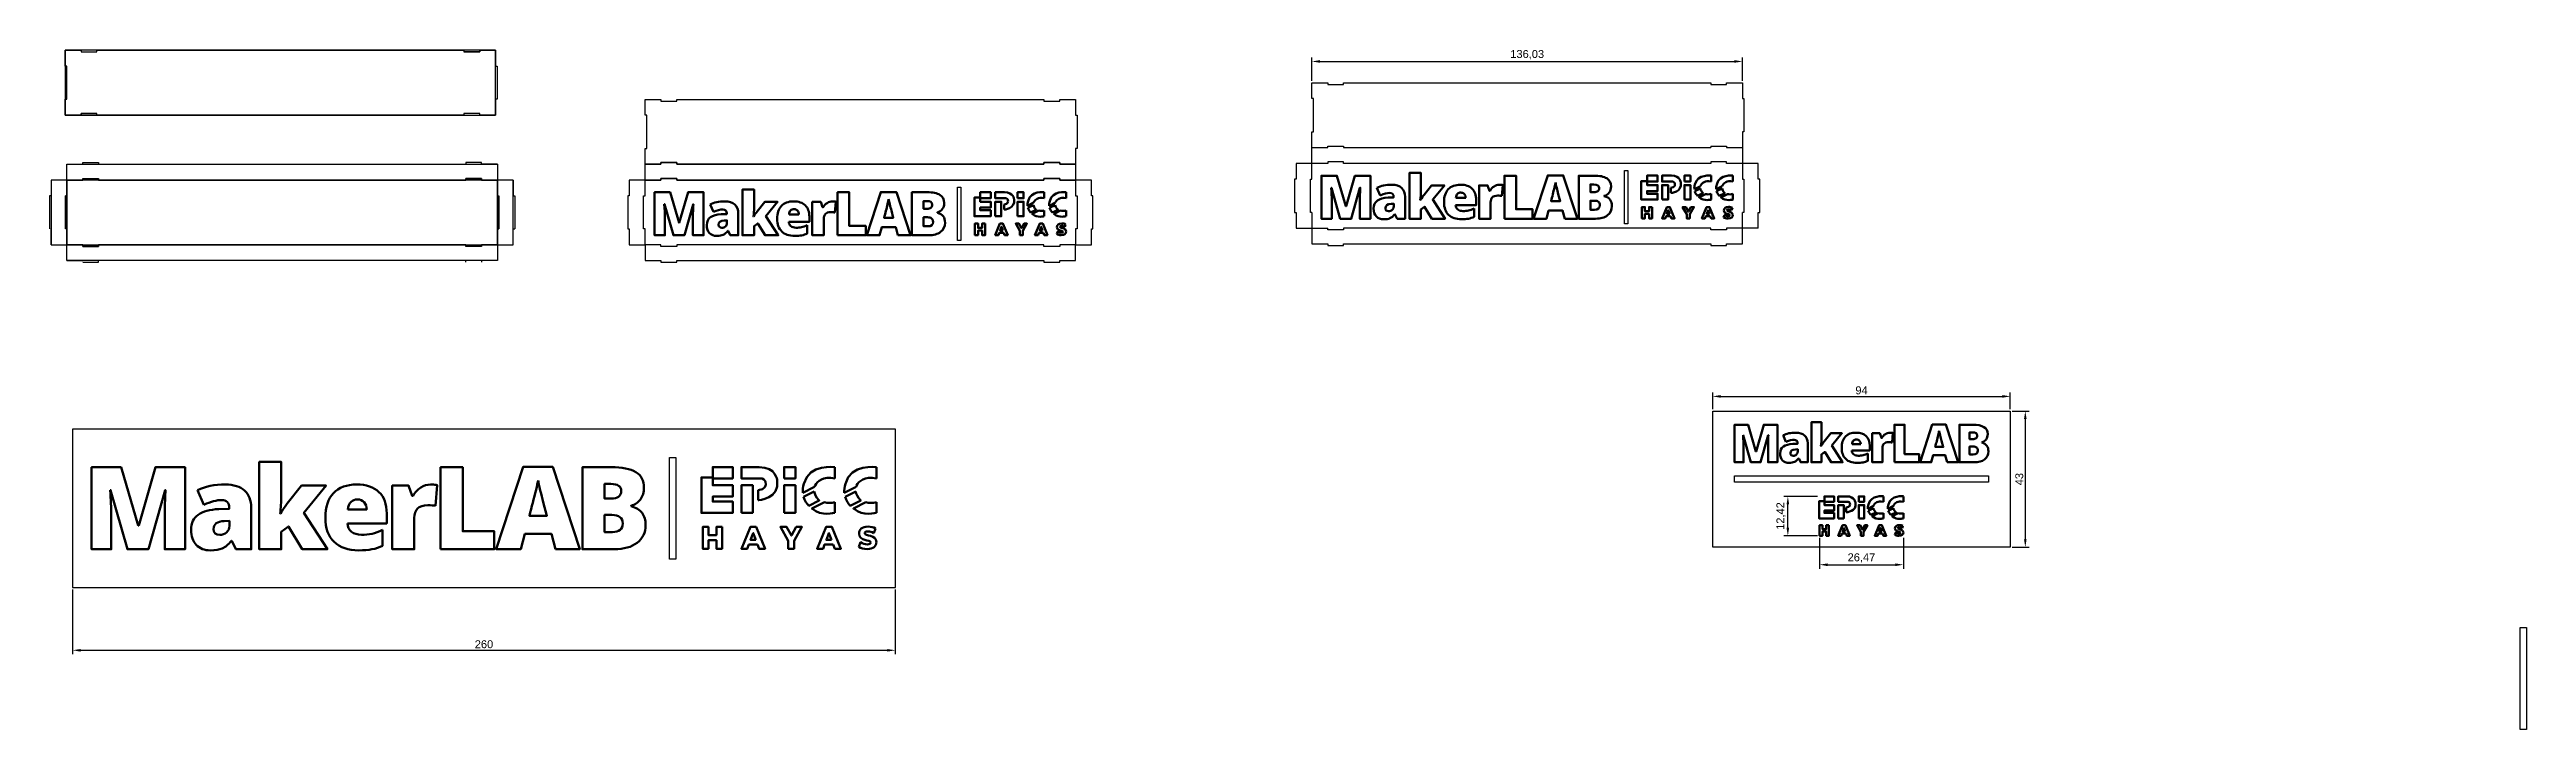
# Model space of a CAD drawing. Header units: millimetres. Extents: x 14 to 797, y -102 to 113.
import ezdxf

# ---------------------------------------------------------------- set-up
doc = ezdxf.new("R2010")
doc.units = ezdxf.units.MM
for name, color, linetype in [('PDF2_Capa 1', 7, 'Continuous'), ('PDF3_Capa 1', 7, 'Continuous'), ('PDF5_Capa 1', 7, 'Continuous'), ('PDF_Capa 1', 7, 'Continuous')]:
    doc.layers.add(name, color=color, linetype=linetype)
doc.styles.get("Standard").update_dxf_attribs({"font": 'arial.ttf'})
doc.dimstyles.new('ISO-25', dxfattribs={"dimtxt": 2.5, "dimasz": 2.5, "dimexe": 1.25, "dimexo": 0.625, "dimtad": 1, "dimtxsty": 'Standard', "dimcen": 2.5, "dimadec": 0, "dimazin": 0, "dimtfac": 1, "dimtmove": 0, "dimatfit": 3, "dimfxl": 1, "dimarcsym": 0})

msp = doc.modelspace()

# ---------------------------------------------------------------- blocks, each defined once
blk = doc.blocks.new('*D1')
at = {"color": 0, "lineweight": -2, "transparency": 16777216}
for p, q in [((413.27, 103.2), (413.27, 110.57)), ((549.3, 103.2), (549.3, 110.57)), ((415.77, 109.32), (546.8, 109.32))]:
    blk.add_line(p, q, dxfattribs=at)
at = {"color": 0, "transparency": 16777216}
for points in [[(415.77, 109.74), (415.77, 108.91), (413.27, 109.32)], [(546.8, 109.74), (546.8, 108.91), (549.3, 109.32)]]:
    blk.add_solid(points, dxfattribs=at)
at = {"layer": 'Defpoints', "color": 0, "transparency": 16777216}
for p in [(413.27, 102.57), (549.3, 109.32), (549.3, 102.57)]:
    blk.add_point(p, dxfattribs=at)
at = {"color": 0, "transparency": 16777216, "insert": (481.29, 111.45), "char_height": 2.5, "attachment_point": 5}
blk.add_mtext('136,03', dxfattribs=at)
blk = doc.blocks.new('*D12')
at = {"color": 0, "lineweight": -2, "transparency": 16777216}
for p, q in [((21.6, -57.54), (21.6, -78.01)), ((281.6, -57.54), (281.6, -78.01)), ((24.1, -76.76), (279.1, -76.76))]:
    blk.add_line(p, q, dxfattribs=at)
at = {"color": 0, "transparency": 16777216}
for points in [[(24.1, -76.35), (24.1, -77.18), (21.6, -76.76)], [(279.1, -76.35), (279.1, -77.18), (281.6, -76.76)]]:
    blk.add_solid(points, dxfattribs=at)
at = {"layer": 'Defpoints', "color": 0, "transparency": 16777216}
for p in [(21.6, -56.91), (281.6, -56.91), (281.6, -76.76)]:
    blk.add_point(p, dxfattribs=at)
at = {"color": 0, "transparency": 16777216, "insert": (151.6, -74.86), "char_height": 2.5, "attachment_point": 5}
blk.add_mtext('260', dxfattribs=at)
blk = doc.blocks.new('*D18')
at = {"color": 0, "lineweight": -2, "transparency": 16777216}
for p, q in [((539.94, -0.54), (539.94, 4.73)), ((542.44, 3.48), (631.44, 3.48)), ((633.94, -0.54), (633.94, 4.73))]:
    blk.add_line(p, q, dxfattribs=at)
at = {"color": 0, "transparency": 16777216}
for points in [[(542.44, 3.9), (542.44, 3.06), (539.94, 3.48)], [(631.44, 3.9), (631.44, 3.06), (633.94, 3.48)]]:
    blk.add_solid(points, dxfattribs=at)
at = {"layer": 'Defpoints', "color": 0, "transparency": 16777216}
for p in [(633.94, 3.48), (539.94, -1.17), (633.94, -1.17)]:
    blk.add_point(p, dxfattribs=at)
at = {"color": 0, "transparency": 16777216, "insert": (586.94, 5.38), "char_height": 2.5, "attachment_point": 5}
blk.add_mtext('94', dxfattribs=at)
blk = doc.blocks.new('*D19')
at = {"color": 0, "lineweight": -2, "transparency": 16777216}
for p, q in [((634.56, -1.17), (639.96, -1.17)), ((638.71, -3.67), (638.71, -41.67)), ((634.56, -44.17), (639.96, -44.17))]:
    blk.add_line(p, q, dxfattribs=at)
at = {"color": 0, "transparency": 16777216}
for points in [[(638.29, -3.67), (639.13, -3.67), (638.71, -1.17)], [(638.29, -41.67), (639.13, -41.67), (638.71, -44.17)]]:
    blk.add_solid(points, dxfattribs=at)
at = {"layer": 'Defpoints', "color": 0, "transparency": 16777216}
for p in [(633.94, -1.17), (633.94, -44.17), (638.71, -44.17)]:
    blk.add_point(p, dxfattribs=at)
at = {"color": 0, "transparency": 16777216, "insert": (636.81, -22.67), "char_height": 2.5, "attachment_point": 5, "rotation": 90}
blk.add_mtext('43', dxfattribs=at)
blk = doc.blocks.new('*D20')
at = {"color": 0, "lineweight": -2, "transparency": 16777216}
for p, q in [((573.7, -41.17), (573.7, -50.97)), ((600.17, -41.17), (600.17, -50.97)), ((576.2, -49.72), (597.67, -49.72))]:
    blk.add_line(p, q, dxfattribs=at)
at = {"color": 0, "transparency": 16777216}
for points in [[(576.2, -49.31), (576.2, -50.14), (573.7, -49.72)], [(597.67, -49.31), (597.67, -50.14), (600.17, -49.72)]]:
    blk.add_solid(points, dxfattribs=at)
at = {"layer": 'Defpoints', "color": 0, "transparency": 16777216}
for p in [(573.7, -40.54), (600.17, -40.54), (600.17, -49.72)]:
    blk.add_point(p, dxfattribs=at)
at = {"color": 0, "transparency": 16777216, "insert": (586.93, -47.6), "char_height": 2.5, "attachment_point": 5}
blk.add_mtext('26,47', dxfattribs=at)
blk = doc.blocks.new('*D21')
at = {"color": 0, "lineweight": -2, "transparency": 16777216}
for p, q in [((573.07, -28.12), (562.42, -28.12)), ((563.67, -38.04), (563.67, -30.62)), ((573.07, -40.54), (562.42, -40.54))]:
    blk.add_line(p, q, dxfattribs=at)
at = {"color": 0, "transparency": 16777216}
for points in [[(563.25, -30.62), (564.08, -30.62), (563.67, -28.12)], [(563.25, -38.04), (564.08, -38.04), (563.67, -40.54)]]:
    blk.add_solid(points, dxfattribs=at)
at = {"layer": 'Defpoints', "color": 0, "transparency": 16777216}
for p in [(563.67, -28.12), (573.7, -28.12), (573.7, -40.54)]:
    blk.add_point(p, dxfattribs=at)
at = {"color": 0, "transparency": 16777216, "insert": (561.54, -34.33), "char_height": 2.5, "attachment_point": 5, "rotation": 90}
blk.add_mtext('12,42', dxfattribs=at)

# ---------------------------------------------------------------- dimensions: what is measured, and where the dimension line sits
for base, p1, p2, picture, middle in [((549.303, 109.324), (413.273, 102.573), (549.303, 102.573), '*D1', (481.288, 111.452)), ((633.937, 3.481), (539.937, -1.169), (633.937, -1.169), '*D18', (586.937, 5.383)), ((600.167, -49.725), (573.698, -40.54), (600.167, -40.54), '*D20', (586.933, -47.597)), ((281.601, -76.763), (21.601, -56.915), (281.601, -56.915), '*D12', (151.601, -74.861))]:
    dim = msp.add_linear_dim(base=base, p1=p1, p2=p2, dimstyle='ISO-25')
    dim.commit()
    dim.dimension.update_dxf_attribs({"geometry": picture, "text_midpoint": middle})
for base, p1, p2, picture, middle in [((638.709, -44.169), (633.937, -1.169), (633.937, -44.169), '*D19', (636.807, -22.669)), ((563.66826, -28.11545), (573.69824, -40.54043), (573.69824, -28.11545), '*D21', (561.54088, -34.32794))]:
    dim = msp.add_linear_dim(base=base, p1=p1, p2=p2, angle=90, dimstyle='ISO-25')
    dim.commit()
    dim.dimension.update_dxf_attribs({"geometry": picture, "text_midpoint": middle})

# ---------------------------------------------------------------- hatches: boundary and pattern name
at = {"layer": 'PDF2_Capa 1', "true_color": 0x1b4d20, "transparency": 33554559}
h = msp.add_hatch(color=99, dxfattribs=at)
h.paths.add_polyline_path([(92.47, 12.519), (92.469, 12.519)], flags=0)
h.paths.add_polyline_path([(92.323, 11.347), (93.834, 12.113)], flags=0)
h.paths.add_polyline_path([(96.467, 13.214), (96.467, 14.678)], flags=0)
h = msp.add_hatch(color=99, dxfattribs=at)
h.paths.add_polyline_path([(93.808, 11.536), (92.421, 10.833)], flags=0)
h.paths.add_polyline_path([(93.097, 9.689), (94.457, 10.379)], flags=0)
h.paths.add_polyline_path([(94.411, 10.403, 0.0099074), (94.457, 10.379)], flags=0)
h = msp.add_hatch(color=99, dxfattribs=at)
h.paths.add_polyline_path([(95.107, 10.145), (93.5, 9.33)], flags=0)
h.paths.add_polyline_path([(93.5, 9.33, 0.01478), (93.575, 9.277)], flags=0)
h.paths.add_polyline_path([(96.467, 8.771), (96.467, 10.172)], flags=0)
h = msp.add_hatch(color=99, dxfattribs=at)
h.paths.add_polyline_path([(97.835, 12.519), (97.835, 12.519)], flags=0)
h.paths.add_polyline_path([(97.688, 11.347), (99.2, 12.113)], flags=0)
h.paths.add_polyline_path([(101.832, 13.214), (101.832, 14.678)], flags=0)
h = msp.add_hatch(color=99, dxfattribs=at)
h.paths.add_polyline_path([(99.174, 11.536), (97.787, 10.833)], flags=0)
h.paths.add_polyline_path([(98.462, 9.689), (99.823, 10.379)], flags=0)
h.paths.add_polyline_path([(99.776, 10.403, 0.0103115), (99.823, 10.379)], flags=0)
h = msp.add_hatch(color=99, dxfattribs=at)
h.paths.add_polyline_path([(100.473, 10.145), (98.865, 9.33)], flags=0)
h.paths.add_polyline_path([(98.865, 9.33, 0.0146213), (98.941, 9.277)], flags=0)
h.paths.add_polyline_path([(101.832, 8.771), (101.832, 10.172)], flags=0)
at = {"layer": 'PDF3_Capa 1', "true_color": 0x1b4d20, "transparency": 33554559}
h = msp.add_hatch(color=99, dxfattribs=at)
h.paths.add_polyline_path([(92.47, 12.519), (92.469, 12.519)], flags=0)
h.paths.add_polyline_path([(92.323, 11.347), (93.834, 12.113)], flags=0)
h.paths.add_polyline_path([(96.467, 13.214), (96.467, 14.678)], flags=0)
h = msp.add_hatch(color=99, dxfattribs=at)
h.paths.add_polyline_path([(93.808, 11.536), (92.421, 10.833)], flags=0)
h.paths.add_polyline_path([(93.097, 9.689), (94.457, 10.379)], flags=0)
h.paths.add_polyline_path([(94.411, 10.403, 0.0099074), (94.457, 10.379)], flags=0)
h = msp.add_hatch(color=99, dxfattribs=at)
h.paths.add_polyline_path([(95.107, 10.145), (93.5, 9.33)], flags=0)
h.paths.add_polyline_path([(93.5, 9.33, 0.01478), (93.575, 9.277)], flags=0)
h.paths.add_polyline_path([(96.467, 8.771), (96.467, 10.172)], flags=0)
h = msp.add_hatch(color=99, dxfattribs=at)
h.paths.add_polyline_path([(97.835, 12.519), (97.835, 12.519)], flags=0)
h.paths.add_polyline_path([(97.688, 11.347), (99.2, 12.113)], flags=0)
h.paths.add_polyline_path([(101.832, 13.214), (101.832, 14.678)], flags=0)
h = msp.add_hatch(color=99, dxfattribs=at)
h.paths.add_polyline_path([(99.174, 11.536), (97.787, 10.833)], flags=0)
h.paths.add_polyline_path([(98.462, 9.689), (99.823, 10.379)], flags=0)
h.paths.add_polyline_path([(99.776, 10.403, 0.0103115), (99.823, 10.379)], flags=0)
h = msp.add_hatch(color=99, dxfattribs=at)
h.paths.add_polyline_path([(100.473, 10.145), (98.865, 9.33)], flags=0)
h.paths.add_polyline_path([(98.865, 9.33, 0.0146213), (98.941, 9.277)], flags=0)
h.paths.add_polyline_path([(101.832, 8.771), (101.832, 10.172)], flags=0)
at = {"layer": 'PDF_Capa 1', "true_color": 0x1b4d20, "transparency": 33554559}
h = msp.add_hatch(color=99, dxfattribs=at)
h.paths.add_polyline_path([(92.47, 12.519), (92.469, 12.519)], flags=0)
h.paths.add_polyline_path([(92.323, 11.347), (93.834, 12.113)], flags=0)
h.paths.add_polyline_path([(96.467, 13.214), (96.467, 14.678)], flags=0)
h = msp.add_hatch(color=99, dxfattribs=at)
h.paths.add_polyline_path([(93.808, 11.536), (92.421, 10.833)], flags=0)
h.paths.add_polyline_path([(93.097, 9.689), (94.457, 10.379)], flags=0)
h.paths.add_polyline_path([(94.411, 10.403, 0.0099074), (94.457, 10.379)], flags=0)
h = msp.add_hatch(color=99, dxfattribs=at)
h.paths.add_polyline_path([(95.107, 10.145), (93.5, 9.33)], flags=0)
h.paths.add_polyline_path([(93.5, 9.33, 0.01478), (93.575, 9.277)], flags=0)
h.paths.add_polyline_path([(96.467, 8.771), (96.467, 10.172)], flags=0)
h = msp.add_hatch(color=99, dxfattribs=at)
h.paths.add_polyline_path([(97.835, 12.519), (97.835, 12.519)], flags=0)
h.paths.add_polyline_path([(97.688, 11.347), (99.2, 12.113)], flags=0)
h.paths.add_polyline_path([(101.832, 13.214), (101.832, 14.678)], flags=0)
h = msp.add_hatch(color=99, dxfattribs=at)
h.paths.add_polyline_path([(99.174, 11.536), (97.787, 10.833)], flags=0)
h.paths.add_polyline_path([(98.462, 9.689), (99.823, 10.379)], flags=0)
h.paths.add_polyline_path([(99.776, 10.403, 0.0103115), (99.823, 10.379)], flags=0)
h = msp.add_hatch(color=99, dxfattribs=at)
h.paths.add_polyline_path([(100.473, 10.145), (98.865, 9.33)], flags=0)
h.paths.add_polyline_path([(98.865, 9.33, 0.0146213), (98.941, 9.277)], flags=0)
h.paths.add_polyline_path([(101.832, 8.771), (101.832, 10.172)], flags=0)

# ---------------------------------------------------------------- linework, layer by layer
for p, q in [((19.248, 112.853), (19.248, 107.853)), ((19.248, 112.853), (24.248, 112.853)), ((150.279, 112.353), (145.279, 112.353)), ((155.279, 112.853), (150.279, 112.853)), ((150.279, 112.853), (150.279, 112.353)), ((155.279, 112.853), (155.279, 107.853)), ((19.248, 92.388), (19.248, 97.388)), ((19.248, 97.388), (19.748, 97.388)), ((155.279, 92.388), (155.279, 97.388)), ((19.248, 92.388), (24.248, 92.388)), ((24.248, 92.388), (24.248, 92.888)), ((24.248, 92.888), (29.248, 92.888)), ((150.279, 92.888), (145.279, 92.888)), ((150.279, 92.388), (150.279, 92.888)), ((155.279, 92.388), (150.279, 92.388)), ((14.801, 71.858), (14.801, 66.858)), ((19.801, 71.858), (19.801, 66.858)), ((155.831, 71.858), (155.831, 66.858)), ((160.831, 71.858), (160.831, 66.858)), ((14.801, 66.858), (14.301, 66.858)), ((14.301, 66.858), (14.301, 56.393)), ((19.801, 66.858), (19.301, 66.858)), ((19.301, 66.858), (19.301, 56.393)), ((155.831, 66.858), (156.331, 66.858)), ((156.331, 66.858), (156.331, 56.393)), ((160.831, 66.858), (161.331, 66.858)), ((161.331, 66.858), (161.331, 56.393)), ((14.801, 51.393), (14.801, 56.393)), ((19.801, 56.393), (19.301, 56.393)), ((19.801, 51.393), (19.801, 56.393)), ((155.831, 51.393), (155.831, 56.393)), ((155.831, 56.393), (156.331, 56.393)), ((160.831, 51.393), (160.831, 56.393)), ((160.831, 56.393), (161.331, 56.393)), ((19.801, 51.393), (24.801, 51.393)), ((24.801, 51.393), (24.801, 50.893)), ((24.801, 50.893), (29.801, 50.893)), ((29.801, 50.893), (29.801, 51.393)), ((145.831, 50.893), (145.831, 51.393)), ((150.831, 50.893), (145.831, 50.893)), ((155.831, 51.393), (150.831, 51.393)), ((150.831, 51.393), (150.831, 50.893)), ((19.801, 46.393), (24.801, 46.393)), ((24.801, 45.893), (29.801, 45.893)), ((29.801, 45.893), (29.801, 46.393)), ((145.831, 45.893), (145.831, 46.393)), ((150.831, 46.393), (150.831, 45.893))]:
    msp.add_line(p, q)
at = {"color": 240, "true_color": 0xed1f24}
for p, q in [((444.05, 59.639), (444.05, 74.108)), ((233.299, 54.389), (233.299, 68.858)), ((571.101, -17.36), (571.101, -4.713)), ((80.574, -44.821), (80.574, -17.224))]:
    msp.add_line(p, q, dxfattribs=at)
for points in [[(50.025, 112.853), (19.248, 112.853), (19.248, 92.388), (155.279, 92.388), (155.279, 112.853), (50.025, 112.853)], [(19.248, 112.853), (24.248, 112.853), (24.248, 112.353), (29.248, 112.353), (29.248, 112.853), (145.279, 112.853), (145.279, 112.353), (150.279, 112.353), (150.279, 112.853), (155.279, 112.853), (155.279, 107.853), (155.779, 107.853), (155.779, 97.388), (155.279, 97.388), (155.279, 92.388), (150.279, 92.388), (150.279, 92.888), (145.279, 92.888), (145.279, 92.388), (29.248, 92.388), (29.248, 92.888), (24.248, 92.888), (24.248, 92.388), (19.248, 92.388), (19.248, 97.388), (19.748, 97.388), (19.748, 107.853), (19.248, 107.853), (19.248, 112.853)], [(413.273, 87.108), (413.773, 87.108), (413.773, 97.573), (413.273, 97.573), (413.273, 102.573), (418.273, 102.573), (418.273, 102.073), (423.273, 102.073), (423.273, 102.573), (539.303, 102.573), (539.303, 102.073), (544.303, 102.073), (544.303, 102.573), (549.303, 102.573), (549.303, 97.573), (549.803, 97.573), (549.803, 87.108), (549.303, 87.108)], [(202.522, 97.323), (207.522, 97.323), (207.522, 96.823), (212.522, 96.823), (212.522, 97.323), (328.552, 97.323), (328.552, 96.823), (333.552, 96.823), (333.552, 97.323), (338.552, 97.323), (338.552, 92.323), (339.052, 92.323), (339.052, 81.858), (338.552, 81.858), (338.552, 76.858), (333.552, 76.858), (333.552, 77.358), (328.552, 77.358), (328.552, 76.858), (212.522, 76.858), (212.522, 77.358), (207.522, 77.358), (207.522, 76.858), (202.522, 76.858), (202.522, 81.858), (203.022, 81.858), (203.022, 92.323), (202.522, 92.323), (202.522, 97.323)], [(413.273, 61.643), (412.773, 61.643), (412.773, 72.108), (413.273, 72.108), (413.273, 87.108)], [(549.303, 87.108), (549.303, 72.108), (549.803, 72.108), (549.803, 61.643), (549.303, 61.643)], [(413.273, 82.108), (418.273, 82.108), (418.273, 82.608), (423.273, 82.608), (423.273, 82.108), (539.303, 82.108)], [(539.303, 82.608), (544.303, 82.608), (544.303, 82.108), (549.303, 82.108)], [(539.303, 82.608), (539.303, 82.108)], [(19.801, 71.858), (14.801, 71.858), (14.801, 51.393), (19.801, 51.393), (19.801, 71.858)], [(19.801, 71.858), (24.801, 71.858), (24.801, 72.358), (29.801, 72.358), (29.801, 71.858), (145.831, 71.858), (145.831, 72.358), (150.831, 72.358), (150.831, 71.858), (155.831, 71.858), (155.831, 66.858), (156.331, 66.858), (156.331, 56.393), (155.831, 56.393), (155.831, 51.393), (150.831, 51.393), (150.831, 50.893), (145.831, 50.893), (145.831, 51.393), (29.801, 51.393), (29.801, 50.893), (24.801, 50.893), (24.801, 51.393), (19.801, 51.393), (19.801, 56.393), (19.301, 56.393), (19.301, 66.858), (19.801, 66.858), (19.801, 71.858)], [(19.801, 71.858), (19.801, 76.858), (155.831, 76.858), (155.831, 71.858), (19.801, 71.858)], [(50.578, 71.858), (19.801, 71.858), (19.801, 51.393), (155.831, 51.393), (155.831, 71.858), (50.578, 71.858)], [(160.831, 71.858), (155.831, 71.858), (155.831, 51.393), (160.831, 51.393), (160.831, 71.858)], [(202.522, 71.858), (197.522, 71.858), (197.522, 66.858), (197.022, 66.858), (197.022, 56.393), (197.522, 56.393), (197.522, 51.393), (202.522, 51.393), (202.522, 56.393), (202.022, 56.393), (202.022, 66.858), (202.522, 66.858), (202.522, 71.858)], [(202.522, 71.858), (207.522, 71.858), (207.522, 72.358), (212.522, 72.358), (212.522, 71.858), (328.552, 71.858), (328.552, 72.358), (333.552, 72.358), (333.552, 71.858), (338.552, 71.858), (338.552, 66.858), (339.052, 66.858), (339.052, 56.393), (338.552, 56.393), (338.552, 51.393), (333.552, 51.393), (333.552, 50.893), (328.552, 50.893), (328.552, 51.393), (212.522, 51.393), (212.522, 50.893), (207.522, 50.893), (207.522, 51.393), (202.522, 51.393), (202.522, 56.393), (202.022, 56.393), (202.022, 66.858), (202.522, 66.858), (202.522, 71.858)], [(202.522, 71.858), (202.522, 76.858), (207.522, 76.858), (207.522, 77.358), (212.522, 77.358), (212.522, 76.858), (328.552, 76.858), (328.552, 77.358), (333.552, 77.358), (333.552, 76.858), (338.552, 76.858), (338.552, 71.858), (333.552, 71.858), (333.552, 72.358), (328.552, 72.358), (328.552, 71.858), (212.522, 71.858), (212.522, 72.358), (207.522, 72.358), (207.522, 71.858), (202.522, 71.858)], [(338.552, 71.858), (338.552, 66.858), (339.052, 66.858), (339.052, 56.393), (338.552, 56.393), (338.552, 51.393), (343.552, 51.393), (343.552, 56.393), (344.052, 56.393), (344.052, 66.858), (343.552, 66.858), (343.552, 71.858), (338.552, 71.858)], [(418.273, 77.108), (408.273, 77.108), (408.273, 72.108), (407.773, 72.108), (407.773, 61.643), (408.273, 61.643), (408.273, 56.643), (418.273, 56.643)], [(554.303, 77.108), (544.303, 77.108), (544.303, 77.608), (539.303, 77.608), (539.303, 77.108), (423.273, 77.108), (423.273, 77.608), (418.273, 77.608), (418.273, 77.108)], [(554.303, 56.643), (554.303, 61.643), (554.803, 61.643), (554.803, 72.108), (554.303, 72.108), (554.303, 77.108)], [(413.273, 61.643), (413.273, 51.643), (418.273, 51.643), (418.273, 51.143), (423.273, 51.143), (423.273, 51.643), (539.303, 51.643), (539.303, 51.143), (544.303, 51.143), (544.303, 51.643), (549.303, 51.643), (549.303, 61.643)], [(554.303, 56.643), (544.303, 56.643), (544.303, 56.143), (539.303, 56.143), (539.303, 56.643), (423.273, 56.643), (423.273, 56.143), (418.273, 56.143), (418.273, 56.643)], [(19.801, 46.393), (19.801, 51.393), (155.831, 51.393), (155.831, 46.393), (19.801, 46.393)], [(202.522, 51.393), (202.522, 46.393), (207.522, 46.393), (207.522, 45.893), (212.522, 45.893), (212.522, 46.393), (328.552, 46.393), (328.552, 45.893), (333.552, 45.893), (333.552, 46.393), (338.552, 46.393), (338.552, 51.393), (333.552, 51.393), (333.552, 50.893), (328.552, 50.893), (328.552, 51.393), (212.522, 51.393), (212.522, 50.893), (207.522, 50.893), (207.522, 51.393), (202.522, 51.393)], [(539.937, -1.169), (633.937, -1.169), (633.937, -44.169), (539.937, -44.169), (539.937, -1.169)], [(546.82, -22.669), (546.82, -21.669), (627.053, -21.669), (627.053, -23.669), (546.82, -23.669), (546.82, -22.669)]]:
    msp.add_lwpolyline(points, dxfattribs=at)
for points in [[(19.801, 76.858), (24.801, 76.858)], [(19.801, 71.858), (24.801, 71.858)], [(24.801, 76.858), (24.801, 77.358), (29.801, 77.358), (29.801, 76.858)], [(24.801, 71.858), (24.801, 72.358), (29.801, 72.358), (29.801, 71.858)], [(150.831, 76.858), (150.831, 77.358), (145.831, 77.358), (145.831, 76.858)], [(150.831, 71.858), (150.831, 72.358), (145.831, 72.358), (145.831, 71.858)], [(155.831, 76.858), (150.831, 76.858)], [(155.831, 71.858), (150.831, 71.858)], [(21.601, -6.915), (21.601, -56.915), (281.601, -56.915), (281.601, -6.915), (21.601, -6.915)]]:
    msp.add_lwpolyline(points)
for points in [[(512.037, 74.842), (513.072, 74.842), (513.072, 57.97), (512.037, 57.97)], [(301.286, 69.592), (302.321, 69.592), (302.321, 52.72), (301.286, 52.72)], [(210.251, -15.824), (212.226, -15.824), (212.226, -48.005), (210.251, -48.005)], [(795.115, -69.597), (797.091, -69.597), (797.091, -101.778), (795.115, -101.778)]]:
    msp.add_lwpolyline(points, close=True, dxfattribs=at)
at = {"layer": 'PDF5_Capa 1', "color": 240, "lineweight": 70, "true_color": 0xed1f24}
for points in [[(419.531, 65.545), (419.531, 59.639), (416.273, 59.639), (416.273, 73.231), (421.166, 73.231), (424.002, 63.58), (424.078, 63.58), (426.855, 73.231), (431.759, 73.231), (431.759, 59.639), (428.381, 59.639), (428.381, 65.599, -0.0053784), (428.392, 66.633, -0.0040782), (428.522, 69.41), (428.435, 69.41), (425.697, 59.639), (422.2, 59.639), (419.418, 69.431), (419.336, 69.431)], [(448.7, 67.201), (451.06, 70.173), (455.114, 70.173), (451.46, 65.691), (455.347, 59.639), (451.19, 59.639), (448.884, 63.412), (447.704, 62.514), (447.704, 59.639), (444.05, 59.639), (444.05, 74.108), (447.704, 74.108), (447.704, 68.419, -0.0364948), (447.498, 65.561), (447.574, 65.561)], [(208.78, 60.295), (208.78, 54.389), (205.522, 54.389), (205.522, 67.981), (210.415, 67.981), (213.251, 58.33), (213.327, 58.33), (216.104, 67.981), (221.008, 67.981), (221.008, 54.389), (217.63, 54.389), (217.63, 60.349, -0.0053784), (217.641, 61.383, -0.0040782), (217.771, 64.16), (217.684, 64.16), (214.946, 54.389), (211.449, 54.389), (208.667, 64.181), (208.585, 64.181)], [(237.949, 61.951), (240.309, 64.923), (244.363, 64.923), (240.709, 60.441), (244.596, 54.389), (240.439, 54.389), (238.133, 58.162), (236.953, 57.264), (236.953, 54.389), (233.299, 54.389), (233.299, 68.858), (236.953, 68.858), (236.953, 63.169, -0.0364948), (236.747, 60.311), (236.823, 60.311)], [(258.974, 59.569), (258.974, 54.389), (255.337, 54.389), (255.337, 64.923), (258.043, 64.923), (258.612, 63.239), (258.785, 63.239, -0.1298641), (260.052, 64.593)], [(261.697, 65.112, -0.0434985), (262.596, 65.036), (262.801, 64.999), (262.476, 61.567)], [(279.156, 64.235, -0.0077574), (278.063, 59.948), (280.959, 59.948), (280.369, 62.178, -0.0041513), (279.871, 64.105)], [(296.45, 62.644, -0.1846039), (294.907, 61.605), (294.907, 61.513)], [(464.488, 62.838), (464.488, 60.224, -0.074814), (462.718, 59.623)], [(469.725, 64.82), (469.725, 59.639), (466.088, 59.639), (466.088, 70.173), (468.794, 70.173), (469.363, 68.489), (469.536, 68.489, -0.1298641), (470.803, 69.843)], [(472.448, 70.362, -0.0434985), (473.347, 70.287), (473.552, 70.249), (473.227, 66.817)], [(489.907, 69.485, -0.0077574), (488.814, 65.198), (491.71, 65.198), (491.12, 67.429, -0.0041513), (490.622, 69.356)], [(507.201, 67.894, -0.1846039), (505.658, 66.855), (505.658, 66.763)], [(535.106, 66.845), (536.849, 67.729, -0.0099074), (536.789, 67.76)], [(537.682, 67.429), (535.622, 66.384, 0.01478), (535.719, 66.317)], [(541.983, 66.845), (543.727, 67.729, -0.0103115), (543.667, 67.76)], [(544.56, 67.429), (542.5, 66.384, 0.0146213), (542.596, 66.317)], [(253.737, 57.588), (253.737, 54.974, -0.074814), (251.967, 54.373)], [(324.355, 61.595), (326.098, 62.479, -0.0099074), (326.038, 62.509)], [(326.931, 62.179), (324.871, 61.134, 0.01478), (324.968, 61.067)], [(331.232, 61.595), (332.976, 62.479, -0.0103115), (332.916, 62.509)], [(333.809, 62.179), (331.749, 61.134, 0.0146213), (331.845, 61.067)], [(332.621, 54.802), (332.936, 55.551, 0.1459241), (334.056, 55.197)], [(543.372, 60.052), (543.687, 60.802, 0.1459241), (544.807, 60.447)], [(549.669, -12.198), (549.669, -17.36), (546.82, -17.36), (546.82, -5.479), (551.098, -5.479), (553.577, -13.915), (553.643, -13.915), (556.07, -5.479), (560.357, -5.479), (560.357, -17.36), (557.405, -17.36), (557.405, -12.15, -0.0053784), (557.414, -11.247, -0.0040782), (557.528, -8.819), (557.452, -8.819), (555.058, -17.36), (552.001, -17.36), (549.569, -8.8), (549.498, -8.8)], [(575.165, -10.75), (577.228, -8.152), (580.772, -8.152), (577.578, -12.07), (580.975, -17.36), (577.341, -17.36), (575.326, -14.062), (574.294, -14.847), (574.294, -17.36), (571.101, -17.36), (571.101, -4.713), (574.294, -4.713), (574.294, -9.685, -0.0364948), (574.114, -12.183), (574.181, -12.183)], [(588.965, -14.563), (588.965, -16.849, -0.074814), (587.418, -17.374)], [(593.543, -12.832), (593.543, -17.36), (590.364, -17.36), (590.364, -8.152), (592.729, -8.152), (593.226, -9.624), (593.378, -9.624, -0.1298641), (594.485, -8.441)], [(595.923, -7.987, -0.0434985), (596.709, -8.053), (596.888, -8.086), (596.605, -11.086)], [(611.184, -8.753, -0.0077574), (610.229, -12.5), (612.76, -12.5), (612.244, -10.551, -0.0041513), (611.809, -8.867)], [(626.301, -10.144, -0.1846039), (624.952, -11.053), (624.952, -11.133)], [(33.808, -33.557), (33.808, -44.821), (27.592, -44.821), (27.592, -18.896), (36.926, -18.896), (42.336, -37.305), (42.48, -37.305), (47.777, -18.896), (57.131, -18.896), (57.131, -44.821), (50.688, -44.821), (50.688, -33.454, -0.0053784), (50.709, -31.482, -0.0040782), (50.957, -26.185), (50.791, -26.185), (45.567, -44.821), (38.898, -44.821), (33.591, -26.144), (33.436, -26.144)], [(89.443, -30.398), (93.944, -24.73), (101.677, -24.73), (94.708, -33.278), (102.121, -44.821), (94.192, -44.821), (89.794, -37.625), (87.543, -39.339), (87.543, -44.821), (80.574, -44.821), (80.574, -17.224), (87.543, -17.224), (87.543, -28.075, -0.0364948), (87.151, -33.526), (87.296, -33.526)], [(129.547, -34.94), (129.547, -44.821), (122.609, -44.821), (122.609, -24.73), (127.771, -24.73), (128.855, -27.94), (129.185, -27.94, -0.1298641), (131.601, -25.359)], [(134.74, -24.368, -0.0434985), (136.454, -24.513), (136.846, -24.585), (136.227, -31.131)], [(168.041, -26.041, -0.0077574), (165.956, -34.218), (171.479, -34.218), (170.354, -29.964, -0.0041513), (169.404, -26.289)], [(201.027, -29.076, -0.1846039), (198.084, -31.058), (198.084, -31.234)], [(254.252, -31.078), (257.577, -29.391, -0.0099074), (257.463, -29.333)], [(259.167, -29.963), (255.237, -31.956, 0.01478), (255.421, -32.084)], [(267.37, -31.078), (270.696, -29.391, -0.0103115), (270.582, -29.333)], [(272.285, -29.963), (268.355, -31.956, 0.0146213), (268.539, -32.084)], [(119.558, -38.719), (119.558, -43.706, -0.074814), (116.181, -44.852)], [(589.868, -33.996), (591.472, -33.183, -0.0099074), (591.417, -33.155)], [(592.238, -33.459), (590.343, -34.42, 0.01478), (590.432, -34.481)], [(596.193, -33.996), (597.797, -33.183, -0.0103115), (597.742, -33.155)], [(598.563, -33.459), (596.668, -34.42, 0.0146213), (596.757, -34.481)], [(270.019, -44.034), (270.62, -42.604, 0.1459241), (272.756, -43.28)], [(597.471, -40.243), (597.76, -39.554, 0.1459241), (598.79, -39.879)]]:
    msp.add_lwpolyline(points, format="xyb", dxfattribs=at)
for points in [[(474.092, 59.639), (474.092, 73.231), (477.767, 73.231), (477.767, 62.606), (483.001, 62.606), (483.001, 59.639)], [(493.139, 59.639), (492.473, 62.189), (488.056, 62.189), (487.369, 59.639), (483.331, 59.639), (487.764, 73.291), (492.668, 73.291), (497.155, 59.639)], [(519.194, 71.542), (517.318, 71.542), (517.318, 65.669), (522.499, 65.669), (522.499, 67.544), (519.194, 67.544), (519.194, 68.372), (522.499, 68.372), (522.499, 70.247), (519.194, 70.247), (519.194, 71.364), (522.499, 71.364), (522.499, 73.24), (519.194, 73.24)], [(531, 71.364), (532.876, 71.364), (532.876, 73.24), (531, 73.24)], [(263.341, 54.389), (263.341, 67.981), (267.016, 67.981), (267.016, 57.356), (272.25, 57.356), (272.25, 54.389)], [(282.388, 54.389), (281.722, 56.939), (277.305, 56.939), (276.618, 54.389), (272.58, 54.389), (277.013, 68.041), (281.917, 68.041), (286.404, 54.389)], [(308.443, 66.292), (306.567, 66.292), (306.567, 60.418), (308.027, 60.418), (308.443, 60.418), (311.748, 60.418), (311.748, 62.294), (308.443, 62.294), (308.443, 63.121), (311.748, 63.121), (311.748, 64.997), (308.443, 64.997), (308.443, 66.114), (311.748, 66.114), (311.748, 67.99), (308.443, 67.99)], [(313.192, 60.434), (315.068, 60.434), (315.068, 64.997), (313.192, 64.997)], [(320.249, 66.114), (322.125, 66.114), (322.125, 67.99), (320.249, 67.99)], [(320.249, 60.434), (322.125, 60.434), (322.125, 64.997), (320.249, 64.997)], [(520.75, 63.322), (520.75, 59.729), (519.79, 59.729), (519.79, 61.13), (518.482, 61.13), (518.482, 59.729), (517.522, 59.729), (517.522, 63.322), (518.482, 63.322), (518.482, 61.972), (519.79, 61.972), (519.79, 63.322)], [(526.609, 60.427), (525.175, 60.427), (524.908, 59.729), (523.929, 59.729), (525.427, 63.322), (526.372, 63.322), (527.874, 59.729), (526.876, 59.729)], [(523.943, 65.684), (525.819, 65.684), (525.819, 70.247), (523.943, 70.247)], [(532.657, 61.017), (532.657, 59.729), (531.698, 59.729), (531.698, 61.033), (530.404, 63.322), (531.417, 63.322), (532.221, 61.895), (533.026, 63.322), (533.956, 63.322)], [(531, 65.684), (532.876, 65.684), (532.876, 70.247), (531, 70.247)], [(539.166, 60.427), (537.731, 60.427), (537.465, 59.729), (536.486, 59.729), (537.983, 63.322), (538.928, 63.322), (540.431, 59.729), (539.433, 59.729)], [(309.999, 58.072), (309.999, 54.479), (309.039, 54.479), (309.039, 55.88), (307.731, 55.88), (307.731, 54.479), (306.771, 54.479), (306.771, 58.072), (307.731, 58.072), (307.731, 56.722), (309.039, 56.722), (309.039, 58.072)], [(315.858, 55.177), (314.424, 55.177), (314.157, 54.478), (313.178, 54.478), (314.676, 58.072), (315.621, 58.072), (317.123, 54.478), (316.125, 54.478)], [(315.577, 55.926), (315.141, 57.076), (314.705, 55.926)], [(321.906, 55.767), (321.906, 54.479), (320.947, 54.479), (320.947, 55.783), (319.653, 58.072), (320.666, 58.072), (321.47, 56.645), (322.275, 58.072), (323.205, 58.072)], [(328.415, 55.177), (326.98, 55.177), (326.714, 54.478), (325.735, 54.478), (327.232, 58.072), (328.177, 58.072), (329.68, 54.478), (328.682, 54.478)], [(328.134, 55.926), (327.698, 57.076), (327.261, 55.926)], [(526.328, 61.176), (525.892, 62.326), (525.456, 61.176)], [(538.885, 61.176), (538.449, 62.326), (538.012, 61.176)], [(597.36, -17.36), (597.36, -5.479), (600.572, -5.479), (600.572, -14.767), (605.148, -14.767), (605.148, -17.36)], [(614.009, -17.36), (613.427, -15.131), (609.566, -15.131), (608.965, -17.36), (605.436, -17.36), (609.311, -5.427), (613.597, -5.427), (617.52, -17.36)], [(137.875, -44.821), (137.875, -18.896), (144.885, -18.896), (144.885, -39.163), (154.869, -39.163), (154.869, -44.821)], [(174.205, -44.821), (172.935, -39.958), (164.51, -39.958), (163.199, -44.821), (155.497, -44.821), (163.953, -18.783), (173.307, -18.783), (181.866, -44.821)], [(223.902, -22.117), (220.324, -22.117), (220.324, -33.321), (223.109, -33.321), (223.902, -33.321), (230.206, -33.321), (230.206, -29.743), (223.902, -29.743), (223.902, -28.165), (230.206, -28.165), (230.206, -24.588), (223.902, -24.588), (223.902, -22.458), (230.206, -22.458), (230.206, -18.88), (223.902, -18.88)], [(246.42, -22.458), (249.998, -22.458), (249.998, -18.88), (246.42, -18.88)], [(232.961, -33.292), (236.539, -33.292), (236.539, -24.588), (232.961, -24.588)], [(246.42, -33.292), (249.998, -33.292), (249.998, -24.588), (246.42, -24.588)], [(575.236, -29.676), (573.511, -29.676), (573.511, -35.078), (574.853, -35.078), (575.236, -35.078), (578.275, -35.078), (578.275, -33.353), (575.236, -33.353), (575.236, -32.592), (578.275, -32.592), (578.275, -30.867), (575.236, -30.867), (575.236, -29.84), (578.275, -29.84), (578.275, -28.115), (575.236, -28.115)], [(579.603, -35.064), (581.328, -35.064), (581.328, -30.867), (579.603, -30.867)], [(586.093, -29.84), (587.818, -29.84), (587.818, -28.115), (586.093, -28.115)], [(586.093, -35.064), (587.818, -35.064), (587.818, -30.867), (586.093, -30.867)], [(226.87, -37.796), (226.87, -44.651), (225.04, -44.651), (225.04, -41.977), (222.544, -41.977), (222.544, -44.651), (220.713, -44.651), (220.713, -37.796), (222.544, -37.796), (222.544, -40.371), (225.04, -40.371), (225.04, -37.796)], [(238.046, -43.319), (235.309, -43.319), (234.801, -44.651), (232.934, -44.651), (235.79, -37.796), (237.593, -37.796), (240.459, -44.651), (238.554, -44.651)], [(249.582, -42.193), (249.582, -44.651), (247.752, -44.651), (247.752, -42.163), (245.283, -37.796), (247.215, -37.796), (248.75, -40.518), (250.285, -37.796), (252.059, -37.796)], [(261.996, -43.319), (259.26, -43.319), (258.751, -44.651), (256.884, -44.651), (259.741, -37.796), (261.543, -37.796), (264.409, -44.651), (262.505, -44.651)], [(576.667, -37.235), (576.667, -40.54), (575.784, -40.54), (575.784, -39.252), (574.581, -39.252), (574.581, -40.54), (573.698, -40.54), (573.698, -37.235), (574.581, -37.235), (574.581, -38.477), (575.784, -38.477), (575.784, -37.235)], [(582.055, -39.898), (580.736, -39.898), (580.49, -40.54), (579.59, -40.54), (580.967, -37.235), (581.836, -37.235), (583.218, -40.54), (582.3, -40.54)], [(581.796, -39.209), (581.395, -38.151), (580.994, -39.209)], [(587.617, -39.355), (587.617, -40.54), (586.734, -40.54), (586.734, -39.341), (585.544, -37.235), (586.476, -37.235), (587.216, -38.548), (587.956, -37.235), (588.811, -37.235)], [(593.602, -39.898), (592.283, -39.898), (592.038, -40.54), (591.137, -40.54), (592.515, -37.235), (593.384, -37.235), (594.766, -40.54), (593.847, -40.54)], [(593.344, -39.209), (592.943, -38.151), (592.541, -39.209)], [(237.51, -41.889), (236.678, -39.696), (235.846, -41.889)], [(261.46, -41.889), (260.628, -39.696), (259.796, -41.889)]]:
    msp.add_lwpolyline(points, close=True, dxfattribs=at)
for points in [[(502.881, 59.639), (497.588, 59.639), (497.588, 73.231), (502.329, 73.231)], [(502.297, 70.454), (501.263, 70.454), (501.263, 68.019), (502.367, 68.019)], [(526.876, 73.24), (523.943, 73.24), (523.943, 71.364), (527.233, 71.364)], [(534.302, 70.473), (534.301, 70.473)], [(539.426, 71.364), (539.426, 73.24)], [(541.179, 70.473), (541.179, 70.473)], [(546.303, 71.364), (546.303, 73.24)], [(224.12, 61.762), (223.07, 64.16)], [(292.13, 54.389), (286.837, 54.389), (286.837, 67.981), (291.578, 67.981)], [(291.546, 65.204), (290.512, 65.204), (290.512, 62.768), (291.616, 62.768)], [(316.125, 67.99), (313.192, 67.99), (313.192, 66.114), (315.068, 66.114), (316.482, 66.114)], [(315.946, 64.155), (315.946, 62.51)], [(323.362, 63.72), (325.299, 64.702)], [(325.266, 63.963), (323.488, 63.062)], [(323.551, 65.223), (323.55, 65.223)], [(328.675, 66.114), (328.675, 67.99)], [(330.24, 63.72), (332.177, 64.702)], [(332.144, 63.963), (330.366, 63.062)], [(330.428, 65.223), (330.428, 65.223)], [(335.552, 66.114), (335.552, 67.99)], [(434.871, 67.012), (433.821, 69.41)], [(437.329, 66.286), (439.083, 66.346), (439.083, 66.492)], [(439.104, 63.526), (439.104, 64.343), (438.265, 64.305)], [(442.72, 66.546), (442.72, 59.639), (440.198, 59.639), (439.505, 61.036), (439.429, 61.036)], [(465.176, 65.545), (465.176, 63.926), (458.675, 63.926)], [(458.751, 66.211), (461.874, 66.211)], [(502.481, 65.328), (501.263, 65.328), (501.263, 62.476), (502.557, 62.476)], [(526.697, 69.405), (526.697, 67.76)], [(534.113, 68.97), (536.05, 69.952)], [(536.017, 69.213), (534.239, 68.312)], [(539.426, 65.668), (539.426, 67.463)], [(540.991, 68.97), (542.928, 69.952)], [(542.895, 69.213), (541.117, 68.312)], [(546.164, 63.081), (545.868, 62.326)], [(546.303, 65.668), (546.303, 67.463)], [(226.578, 61.036), (228.332, 61.096), (228.332, 61.242)], [(228.353, 58.276), (228.353, 59.093), (227.514, 59.055)], [(231.969, 61.296), (231.969, 54.389), (229.447, 54.389), (228.754, 55.786), (228.678, 55.786)], [(254.425, 60.295), (254.425, 58.676), (247.924, 58.676)], [(248, 60.961), (251.123, 60.961)], [(291.73, 60.078), (290.512, 60.078), (290.512, 57.226), (291.806, 57.226)], [(328.675, 60.418), (328.675, 62.213)], [(335.413, 57.831), (335.117, 57.076)], [(335.552, 60.418), (335.552, 62.213)], [(622.525, -17.36), (617.898, -17.36), (617.898, -5.479), (622.042, -5.479)], [(563.077, -10.915), (562.16, -8.819)], [(565.225, -11.549), (566.758, -11.497), (566.758, -11.37)], [(566.777, -13.962), (566.777, -13.248), (566.044, -13.281)], [(569.938, -11.322), (569.938, -17.36), (567.733, -17.36), (567.127, -16.139), (567.061, -16.139)], [(589.566, -12.198), (589.566, -13.612), (583.884, -13.612)], [(583.95, -11.616), (586.68, -11.616)], [(622.014, -7.906), (621.11, -7.906), (621.11, -10.035), (622.075, -10.035)], [(622.175, -12.387), (621.11, -12.387), (621.11, -14.88), (622.241, -14.88)], [(192.788, -44.821), (182.691, -44.821), (182.691, -18.896), (191.735, -18.896)], [(238.554, -18.88), (232.961, -18.88), (232.961, -22.458), (236.539, -22.458), (239.236, -22.458)], [(262.491, -22.458), (262.491, -18.88)], [(275.61, -22.458), (275.61, -18.88)], [(63.067, -30.759), (61.064, -26.185)], [(191.673, -24.193), (189.701, -24.193), (189.701, -28.839), (191.807, -28.839)], [(238.213, -26.195), (238.213, -29.333)], [(252.358, -27.024), (256.054, -25.15)], [(255.99, -26.56), (252.599, -28.28)], [(252.718, -24.157), (252.717, -24.157)], [(262.491, -33.321), (262.491, -29.898)], [(265.476, -27.024), (269.172, -25.15)], [(269.109, -26.56), (265.717, -28.28)], [(265.837, -24.157), (265.835, -24.157)], [(275.61, -33.321), (275.61, -29.898)], [(582.3, -28.115), (579.603, -28.115), (579.603, -29.84), (581.328, -29.84), (582.628, -29.84)], [(588.955, -32.042), (590.737, -31.138)], [(589.129, -30.66), (589.128, -30.66)], [(593.841, -29.84), (593.841, -28.115)], [(595.28, -32.042), (597.062, -31.138)], [(595.454, -30.66), (595.453, -30.66)], [(600.166, -29.84), (600.166, -28.115)], [(67.754, -32.142), (71.099, -32.029), (71.099, -31.75)], [(71.141, -37.408), (71.141, -35.849), (69.54, -35.921)], [(78.037, -31.647), (78.037, -44.821), (73.226, -44.821), (71.905, -42.157), (71.76, -42.157)], [(120.869, -33.557), (120.869, -36.644), (108.469, -36.644)], [(108.614, -32.287), (114.571, -32.287)], [(192.024, -33.97), (189.701, -33.97), (189.701, -39.411), (192.168, -39.411)], [(275.344, -38.256), (274.78, -39.696)], [(582.136, -31.642), (582.136, -33.155)], [(590.707, -31.818), (589.071, -32.647)], [(593.841, -35.078), (593.841, -33.427)], [(597.032, -31.818), (595.396, -32.647)], [(600.038, -37.457), (599.766, -38.151)], [(600.166, -35.078), (600.166, -33.427)]]:
    msp.add_lwpolyline(points, dxfattribs=at)
for centre, radius in [((250.297, 64.878), 8.091), ((461.048, 70.128), 8.091), ((585.958, -8.192), 7.072), ((112.996, -24.816), 15.432)]:
    msp.add_arc(centre, radius, 269.523829, 282.070947, dxfattribs=at)
for points in [[(490.237, 71.05), (490.183, 70.732), (490.072, 70.211), (489.907, 69.485)], [(490.622, 69.356), (490.427, 70.142), (490.298, 70.706), (490.237, 71.05)], [(504.023, 69.307), (504.023, 70.071), (503.447, 70.454), (502.297, 70.454)], [(502.329, 73.231), (504.176, 73.231), (505.547, 72.956), (506.443, 72.408)], [(506.443, 72.408), (507.342, 71.859), (507.791, 71.006), (507.791, 69.848)], [(526.697, 67.76), (526.697, 67.76), (530.356, 67.966), (529.856, 71.051)], [(529.856, 71.051), (529.856, 71.051), (529.721, 73.24), (526.876, 73.24)], [(527.233, 71.364), (527.233, 71.364), (528.099, 71.298), (527.974, 70.288)], [(534.301, 70.473), (534.12, 69.919), (534.073, 69.417), (534.113, 68.97)], [(539.426, 73.24), (539.426, 73.24), (535.155, 73.858), (534.302, 70.473)], [(536.142, 70.213), (536.527, 70.867), (537.448, 71.82), (539.426, 71.364)], [(541.179, 70.473), (540.998, 69.919), (540.951, 69.417), (540.991, 68.97)], [(546.303, 73.24), (546.303, 73.24), (542.033, 73.858), (541.179, 70.473)], [(543.019, 70.213), (543.405, 70.867), (544.326, 71.82), (546.303, 71.364)], [(208.585, 64.181), (208.715, 62.514), (208.78, 61.218), (208.78, 60.295)], [(223.07, 64.16), (224.296, 64.794), (225.847, 65.112), (227.72, 65.112)], [(227.72, 65.112), (229.069, 65.112), (230.114, 64.777), (230.854, 64.105)], [(230.854, 64.105), (231.597, 63.437), (231.969, 62.501), (231.969, 61.296)], [(244.254, 59.586), (244.254, 61.364), (244.703, 62.731), (245.602, 63.683)], [(245.602, 63.683), (246.5, 64.636), (247.783, 65.112), (249.45, 65.112)], [(249.58, 62.639), (249.15, 62.639), (248.791, 62.503), (248.503, 62.233)], [(249.45, 65.112), (251.037, 65.112), (252.262, 64.697), (253.126, 63.867)], [(250.69, 62.178), (250.415, 62.484), (250.046, 62.639), (249.58, 62.639)], [(253.126, 63.867), (253.992, 63.04), (254.425, 61.85), (254.425, 60.295)], [(260.052, 64.593), (260.596, 64.939), (261.145, 65.112), (261.697, 65.112)], [(279.486, 65.8), (279.432, 65.482), (279.321, 64.961), (279.156, 64.235)], [(279.871, 64.105), (279.676, 64.892), (279.547, 65.456), (279.486, 65.8)], [(293.273, 64.057), (293.273, 64.821), (292.696, 65.204), (291.546, 65.204)], [(291.578, 67.981), (293.425, 67.981), (294.796, 67.706), (295.692, 67.158)], [(291.616, 62.768), (292.143, 62.768), (292.55, 62.877), (292.839, 63.093)], [(292.839, 63.093), (293.128, 63.31), (293.273, 63.63), (293.273, 64.057)], [(295.692, 67.158), (296.591, 66.609), (297.04, 65.756), (297.04, 64.598)], [(297.04, 64.598), (297.04, 63.836), (296.842, 63.185), (296.45, 62.644)], [(315.946, 62.51), (315.946, 62.51), (319.605, 62.715), (319.105, 65.8)], [(317.223, 65.038), (317.223, 65.038), (317.223, 64.308), (315.946, 64.155)], [(319.105, 65.8), (319.105, 65.8), (318.97, 67.99), (316.125, 67.99)], [(316.482, 66.114), (316.482, 66.114), (317.348, 66.048), (317.223, 65.038)], [(323.55, 65.223), (323.369, 64.668), (323.322, 64.167), (323.362, 63.72)], [(323.488, 63.062), (323.68, 62.421), (324.038, 61.929), (324.355, 61.595)], [(328.675, 67.99), (328.675, 67.99), (324.404, 68.608), (323.551, 65.223)], [(326.038, 62.509), (325.528, 63.043), (325.326, 63.55), (325.266, 63.963)], [(325.299, 64.702), (325.341, 64.868), (325.391, 64.963), (325.391, 64.963)], [(325.391, 64.963), (325.776, 65.617), (326.697, 66.57), (328.675, 66.114)], [(330.428, 65.223), (330.247, 64.668), (330.2, 64.167), (330.24, 63.72)], [(330.366, 63.062), (330.558, 62.421), (330.916, 61.929), (331.232, 61.595)], [(335.552, 67.99), (335.552, 67.99), (331.282, 68.608), (330.428, 65.223)], [(332.916, 62.509), (332.405, 63.043), (332.204, 63.55), (332.144, 63.963)], [(332.177, 64.702), (332.219, 64.868), (332.268, 64.963), (332.268, 64.963)], [(332.268, 64.963), (332.654, 65.617), (333.575, 66.57), (335.552, 66.114)], [(419.336, 69.431), (419.466, 67.764), (419.531, 66.468), (419.531, 65.545)], [(432.76, 62.855), (432.76, 63.976), (433.15, 64.811), (433.929, 65.361)], [(433.616, 60.343), (433.044, 60.938), (432.76, 61.775), (432.76, 62.855)], [(433.821, 69.41), (435.047, 70.044), (436.598, 70.362), (438.471, 70.362)], [(433.929, 65.361), (434.712, 65.909), (435.846, 66.217), (437.329, 66.286)], [(437.8, 67.791), (437.031, 67.791), (436.054, 67.531), (434.871, 67.012)], [(438.265, 64.305), (437.07, 64.262), (436.474, 63.821), (436.474, 62.985)], [(436.474, 62.985), (436.474, 62.342), (436.816, 62.021), (437.502, 62.021)], [(439.083, 66.492), (439.083, 67.358), (438.655, 67.791), (437.8, 67.791)], [(438.471, 70.362), (439.82, 70.362), (440.865, 70.027), (441.605, 69.356)], [(438.633, 62.438), (438.947, 62.715), (439.104, 63.078), (439.104, 63.526)], [(441.605, 69.356), (442.348, 68.687), (442.72, 67.751), (442.72, 66.546)], [(447.574, 65.561), (448.014, 66.261), (448.388, 66.807), (448.7, 67.201)], [(455.005, 64.836), (455.005, 66.614), (455.454, 67.981), (456.353, 68.933)], [(456.455, 60.852), (455.488, 61.786), (455.005, 63.114), (455.005, 64.836)], [(456.353, 68.933), (457.251, 69.886), (458.534, 70.362), (460.201, 70.362)], [(458.675, 63.926), (458.699, 63.338), (458.914, 62.876), (459.319, 62.541)], [(459.254, 67.483), (458.968, 67.212), (458.801, 66.787), (458.751, 66.211)], [(460.331, 67.889), (459.901, 67.889), (459.542, 67.753), (459.254, 67.483)], [(460.201, 70.362), (461.788, 70.362), (463.013, 69.947), (463.877, 69.117)], [(461.441, 67.429), (461.166, 67.734), (460.797, 67.889), (460.331, 67.889)], [(461.874, 66.211), (461.863, 66.719), (461.718, 67.125), (461.441, 67.429)], [(462.74, 62.216), (463.277, 62.338), (463.86, 62.546), (464.488, 62.838)], [(463.877, 69.117), (464.743, 68.291), (465.176, 67.1), (465.176, 65.545)], [(470.261, 66.384), (469.904, 66.023), (469.725, 65.502), (469.725, 64.82)], [(471.993, 66.931), (471.199, 66.931), (470.621, 66.748), (470.261, 66.384)], [(470.803, 69.843), (471.346, 70.189), (471.896, 70.362), (472.448, 70.362)], [(473.227, 66.817), (472.931, 66.893), (472.52, 66.931), (471.993, 66.931)], [(502.367, 68.019), (502.894, 68.019), (503.301, 68.127), (503.59, 68.343)], [(503.812, 64.966), (503.505, 65.207), (503.061, 65.328), (502.481, 65.328)], [(502.557, 62.476), (503.7, 62.476), (504.272, 62.959), (504.272, 63.926)], [(503.59, 68.343), (503.879, 68.56), (504.023, 68.881), (504.023, 69.307)], [(504.272, 63.926), (504.272, 64.377), (504.118, 64.723), (503.812, 64.966)], [(505.658, 66.763), (506.503, 66.538), (507.114, 66.165), (507.493, 65.642)], [(508.061, 63.618), (508.061, 62.384), (507.597, 61.411), (506.67, 60.7)], [(507.791, 69.848), (507.791, 69.086), (507.593, 68.435), (507.201, 67.894)], [(507.493, 65.642), (507.872, 65.123), (508.061, 64.447), (508.061, 63.618)], [(527.974, 70.288), (527.974, 70.288), (527.974, 69.558), (526.697, 69.405)], [(534.239, 68.312), (534.431, 67.671), (534.789, 67.179), (535.106, 66.845)], [(535.719, 66.317), (537.148, 65.067), (539.426, 65.668), (539.426, 65.668)], [(536.789, 67.76), (536.279, 68.294), (536.077, 68.8), (536.017, 69.213)], [(536.05, 69.952), (536.092, 70.118), (536.142, 70.213), (536.142, 70.213)], [(539.426, 67.463), (538.804, 67.249), (538.172, 67.309), (537.682, 67.429)], [(541.117, 68.312), (541.309, 67.671), (541.667, 67.179), (541.983, 66.845)], [(542.596, 66.317), (544.026, 65.067), (546.303, 65.668), (546.303, 65.668)], [(543.667, 67.76), (543.156, 68.294), (542.955, 68.8), (542.895, 69.213)], [(542.928, 69.952), (542.97, 70.118), (543.019, 70.213), (543.019, 70.213)], [(543.43, 62.229), (543.43, 62.871), (543.925, 63.394), (544.933, 63.394)], [(546.303, 67.463), (545.681, 67.249), (545.05, 67.309), (544.56, 67.429)], [(544.933, 63.394), (545.374, 63.394), (545.83, 63.287), (546.164, 63.081)], [(222.009, 57.605), (222.009, 58.726), (222.399, 59.561), (223.179, 60.111)], [(222.865, 55.093), (222.293, 55.688), (222.009, 56.525), (222.009, 57.605)], [(225.208, 54.205), (224.215, 54.205), (223.434, 54.5), (222.865, 55.093)], [(223.179, 60.111), (223.961, 60.659), (225.095, 60.967), (226.578, 61.036)], [(227.049, 62.541), (226.28, 62.541), (225.303, 62.281), (224.12, 61.762)], [(227.514, 59.055), (226.319, 59.012), (225.723, 58.571), (225.723, 57.735)], [(225.723, 57.735), (225.723, 57.092), (226.065, 56.771), (226.751, 56.771)], [(226.751, 56.771), (227.191, 56.771), (227.568, 56.909), (227.882, 57.188)], [(228.332, 61.242), (228.332, 62.108), (227.904, 62.541), (227.049, 62.541)], [(228.678, 55.786), (228.187, 55.176), (227.687, 54.759), (227.179, 54.535)], [(227.882, 57.188), (228.196, 57.465), (228.353, 57.828), (228.353, 58.276)], [(236.823, 60.311), (237.263, 61.011), (237.637, 61.557), (237.949, 61.951)], [(245.704, 55.602), (244.737, 56.536), (244.254, 57.864), (244.254, 59.586)], [(249.797, 54.205), (248.039, 54.205), (246.675, 54.671), (245.704, 55.602)], [(247.924, 58.676), (247.948, 58.088), (248.163, 57.626), (248.568, 57.291)], [(248.503, 62.233), (248.217, 61.962), (248.05, 61.537), (248, 60.961)], [(248.568, 57.291), (248.975, 56.955), (249.529, 56.787), (250.23, 56.787)], [(251.123, 60.961), (251.112, 61.469), (250.967, 61.875), (250.69, 62.178)], [(251.989, 56.966), (252.526, 57.088), (253.109, 57.296), (253.737, 57.588)], [(259.51, 61.134), (259.153, 60.772), (258.974, 60.251), (258.974, 59.569)], [(261.242, 61.681), (260.448, 61.681), (259.87, 61.498), (259.51, 61.134)], [(262.476, 61.567), (262.18, 61.643), (261.769, 61.681), (261.242, 61.681)], [(293.061, 59.716), (292.754, 59.956), (292.31, 60.078), (291.73, 60.078)], [(291.806, 57.226), (292.949, 57.226), (293.521, 57.709), (293.521, 58.676)], [(295.919, 55.45), (294.991, 54.743), (293.729, 54.389), (292.13, 54.389)], [(293.521, 58.676), (293.521, 59.127), (293.367, 59.473), (293.061, 59.716)], [(294.907, 61.513), (295.752, 61.288), (296.363, 60.915), (296.742, 60.392)], [(297.311, 58.368), (297.311, 57.134), (296.846, 56.161), (295.919, 55.45)], [(296.742, 60.392), (297.121, 59.873), (297.311, 59.197), (297.311, 58.368)], [(324.968, 61.067), (326.397, 59.817), (328.675, 60.418), (328.675, 60.418)], [(328.675, 62.213), (328.053, 61.999), (327.421, 62.059), (326.931, 62.179)], [(331.845, 61.067), (333.275, 59.817), (335.552, 60.418), (335.552, 60.418)], [(334.051, 54.407), (333.494, 54.407), (332.941, 54.566), (332.621, 54.802)], [(332.679, 56.979), (332.679, 57.621), (333.174, 58.144), (334.182, 58.144)], [(334.608, 55.49), (334.608, 56.06), (332.679, 55.644), (332.679, 56.979)], [(334.177, 57.354), (333.775, 57.354), (333.629, 57.21), (333.629, 57.03)], [(333.629, 57.03), (333.629, 56.481), (335.553, 56.892), (335.553, 55.567)], [(335.552, 62.213), (334.93, 61.999), (334.299, 62.059), (333.809, 62.179)], [(335.553, 55.567), (335.553, 54.941), (335.059, 54.407), (334.051, 54.407)], [(334.056, 55.197), (334.453, 55.197), (334.608, 55.315), (334.608, 55.49)], [(335.117, 57.076), (334.793, 57.261), (334.473, 57.354), (334.177, 57.354)], [(334.182, 58.144), (334.623, 58.144), (335.079, 58.037), (335.413, 57.831)], [(435.959, 59.455), (434.966, 59.455), (434.185, 59.75), (433.616, 60.343)], [(437.93, 59.786), (437.421, 59.566), (436.763, 59.455), (435.959, 59.455)], [(437.502, 62.021), (437.942, 62.021), (438.319, 62.159), (438.633, 62.438)], [(439.429, 61.036), (438.938, 60.426), (438.438, 60.009), (437.93, 59.786)], [(460.548, 59.455), (458.79, 59.455), (457.426, 59.921), (456.455, 60.852)], [(459.319, 62.541), (459.726, 62.205), (460.28, 62.037), (460.981, 62.037)], [(462.718, 59.623), (462.112, 59.512), (461.388, 59.455), (460.548, 59.455)], [(506.67, 60.7), (505.742, 59.993), (504.48, 59.639), (502.881, 59.639)], [(544.802, 59.657), (544.245, 59.657), (543.692, 59.816), (543.372, 60.052)], [(545.359, 60.74), (545.359, 61.31), (543.43, 60.894), (543.43, 62.229)], [(544.928, 62.604), (544.526, 62.604), (544.38, 62.46), (544.38, 62.28)], [(544.38, 62.28), (544.38, 61.731), (546.304, 62.142), (546.304, 60.817)], [(546.304, 60.817), (546.304, 60.191), (545.81, 59.657), (544.802, 59.657)], [(544.807, 60.447), (545.204, 60.447), (545.359, 60.565), (545.359, 60.74)], [(545.868, 62.326), (545.544, 62.511), (545.224, 62.604), (544.928, 62.604)], [(227.179, 54.535), (226.67, 54.316), (226.012, 54.205), (225.208, 54.205)], [(251.967, 54.373), (251.361, 54.262), (250.637, 54.205), (249.797, 54.205)], [(611.473, -7.386), (611.426, -7.664), (611.329, -8.119), (611.184, -8.753)], [(611.809, -8.867), (611.639, -8.179), (611.526, -7.686), (611.473, -7.386)], [(622.042, -5.479), (623.657, -5.479), (624.855, -5.719), (625.638, -6.198)], [(625.638, -6.198), (626.424, -6.678), (626.816, -7.424), (626.816, -8.436)], [(549.498, -8.8), (549.612, -10.258), (549.669, -11.391), (549.669, -12.198)], [(561.232, -14.549), (561.232, -13.569), (561.573, -12.839), (562.254, -12.358)], [(561.98, -16.744), (561.481, -16.224), (561.232, -15.493), (561.232, -14.549)], [(562.16, -8.819), (563.231, -8.265), (564.587, -7.987), (566.224, -7.987)], [(562.254, -12.358), (562.938, -11.879), (563.929, -11.61), (565.225, -11.549)], [(565.637, -10.234), (564.965, -10.234), (564.111, -10.461), (563.077, -10.915)], [(566.044, -13.281), (565, -13.319), (564.478, -13.705), (564.478, -14.436)], [(564.478, -14.436), (564.478, -14.997), (564.777, -15.278), (565.377, -15.278)], [(565.377, -15.278), (565.761, -15.278), (566.091, -15.157), (566.366, -14.913)], [(566.758, -11.37), (566.758, -10.613), (566.385, -10.234), (565.637, -10.234)], [(566.224, -7.987), (567.403, -7.987), (568.316, -8.28), (568.963, -8.867)], [(566.366, -14.913), (566.64, -14.671), (566.777, -14.354), (566.777, -13.962)], [(568.963, -8.867), (569.613, -9.451), (569.938, -10.27), (569.938, -11.322)], [(574.181, -12.183), (574.565, -11.572), (574.893, -11.094), (575.165, -10.75)], [(580.676, -12.817), (580.676, -11.263), (581.069, -10.068), (581.854, -9.236)], [(581.944, -16.3), (581.098, -15.484), (580.676, -14.322), (580.676, -12.817)], [(581.854, -9.236), (582.64, -8.403), (583.761, -7.987), (585.218, -7.987)], [(583.884, -13.612), (583.905, -14.127), (584.093, -14.53), (584.447, -14.824)], [(584.39, -10.504), (584.141, -10.74), (583.994, -11.112), (583.95, -11.616)], [(585.332, -10.149), (584.956, -10.149), (584.642, -10.267), (584.39, -10.504)], [(584.447, -14.824), (584.803, -15.117), (585.287, -15.264), (585.9, -15.264)], [(585.218, -7.987), (586.606, -7.987), (587.676, -8.35), (588.431, -9.075)], [(586.302, -10.551), (586.062, -10.284), (585.739, -10.149), (585.332, -10.149)], [(586.68, -11.616), (586.671, -11.171), (586.544, -10.816), (586.302, -10.551)], [(587.437, -15.107), (587.907, -15.001), (588.417, -14.819), (588.965, -14.563)], [(588.431, -9.075), (589.188, -9.798), (589.566, -10.839), (589.566, -12.198)], [(594.012, -11.464), (593.699, -11.78), (593.543, -12.235), (593.543, -12.832)], [(595.526, -10.986), (594.831, -10.986), (594.326, -11.146), (594.012, -11.464)], [(594.485, -8.441), (594.96, -8.138), (595.441, -7.987), (595.923, -7.987)], [(596.605, -11.086), (596.345, -11.019), (595.986, -10.986), (595.526, -10.986)], [(623.523, -8.909), (623.523, -8.241), (623.019, -7.906), (622.014, -7.906)], [(622.075, -10.035), (622.536, -10.035), (622.892, -9.941), (623.145, -9.751)], [(623.339, -12.704), (623.07, -12.493), (622.682, -12.387), (622.175, -12.387)], [(622.241, -14.88), (623.241, -14.88), (623.741, -14.458), (623.741, -13.612)], [(623.145, -9.751), (623.397, -9.562), (623.523, -9.282), (623.523, -8.909)], [(623.741, -13.612), (623.741, -13.218), (623.606, -12.916), (623.339, -12.704)], [(624.952, -11.133), (625.69, -11.329), (626.225, -11.656), (626.556, -12.112)], [(627.053, -13.882), (627.053, -14.961), (626.647, -15.811), (625.837, -16.432)], [(626.816, -8.436), (626.816, -9.102), (626.644, -9.671), (626.301, -10.144)], [(626.556, -12.112), (626.887, -12.567), (627.053, -13.157), (627.053, -13.882)], [(168.671, -23.057), (168.568, -23.664), (168.356, -24.657), (168.041, -26.041)], [(169.404, -26.289), (169.033, -24.789), (168.787, -23.713), (168.671, -23.057)], [(191.735, -18.896), (195.258, -18.896), (197.873, -19.42), (199.581, -20.466)], [(199.581, -20.466), (201.295, -21.513), (202.152, -23.14), (202.152, -25.349)], [(238.213, -29.333), (238.213, -29.333), (245.193, -28.94), (244.239, -23.055)], [(244.239, -23.055), (244.239, -23.055), (243.981, -18.88), (238.554, -18.88)], [(239.236, -22.458), (239.236, -22.458), (240.888, -22.583), (240.649, -24.509)], [(262.491, -18.88), (262.491, -18.88), (254.346, -17.7), (252.718, -24.157)], [(256.228, -24.652), (256.964, -23.405), (258.719, -21.587), (262.491, -22.458)], [(275.61, -18.88), (275.61, -18.88), (267.465, -17.7), (265.837, -24.157)], [(269.346, -24.652), (270.082, -23.405), (271.838, -21.587), (275.61, -22.458)], [(564.028, -17.52), (563.16, -17.52), (562.478, -17.263), (561.98, -16.744)], [(565.751, -17.232), (565.306, -17.423), (564.731, -17.52), (564.028, -17.52)], [(567.061, -16.139), (566.632, -16.672), (566.195, -17.037), (565.751, -17.232)], [(585.521, -17.52), (583.985, -17.52), (582.792, -17.114), (581.944, -16.3)], [(587.418, -17.374), (586.888, -17.471), (586.256, -17.52), (585.521, -17.52)], [(625.837, -16.432), (625.026, -17.051), (623.922, -17.36), (622.525, -17.36)], [(33.436, -26.144), (33.684, -29.324), (33.808, -31.797), (33.808, -33.557)], [(61.064, -26.185), (63.403, -24.975), (66.361, -24.368), (69.933, -24.368)], [(68.653, -29.272), (67.186, -29.272), (65.323, -29.768), (63.067, -30.759)], [(71.099, -31.75), (71.099, -30.098), (70.284, -29.272), (68.653, -29.272)], [(69.933, -24.368), (72.506, -24.368), (74.499, -25.008), (75.911, -26.289)], [(75.911, -26.289), (77.328, -27.564), (78.037, -29.35), (78.037, -31.647)], [(87.296, -33.526), (88.134, -32.191), (88.849, -31.149), (89.443, -30.398)], [(101.469, -34.909), (101.469, -31.518), (102.326, -28.911), (104.04, -27.094)], [(104.04, -27.094), (105.754, -25.277), (108.201, -24.368), (111.381, -24.368)], [(109.574, -29.861), (109.029, -30.377), (108.709, -31.187), (108.614, -32.287)], [(111.628, -29.086), (110.808, -29.086), (110.124, -29.345), (109.574, -29.861)], [(111.381, -24.368), (114.408, -24.368), (116.744, -25.161), (118.391, -26.743)], [(113.745, -29.964), (113.221, -29.381), (112.516, -29.086), (111.628, -29.086)], [(114.571, -32.287), (114.55, -31.317), (114.274, -30.542), (113.745, -29.964)], [(118.391, -26.743), (120.043, -28.32), (120.869, -30.591), (120.869, -33.557)], [(133.873, -30.914), (132.358, -30.914), (131.255, -31.262), (130.569, -31.957)], [(131.601, -25.359), (132.639, -24.699), (133.687, -24.368), (134.74, -24.368)], [(136.227, -31.131), (135.661, -30.986), (134.877, -30.914), (133.873, -30.914)], [(194.966, -26.381), (194.966, -24.923), (193.867, -24.193), (191.673, -24.193)], [(191.807, -28.839), (192.811, -28.839), (193.588, -28.632), (194.14, -28.219)], [(194.14, -28.219), (194.69, -27.806), (194.966, -27.194), (194.966, -26.381)], [(198.084, -31.234), (199.695, -31.662), (200.862, -32.375), (201.584, -33.371)], [(202.152, -25.349), (202.152, -26.802), (201.775, -28.044), (201.027, -29.076)], [(240.649, -24.509), (240.649, -24.509), (240.649, -25.903), (238.213, -26.195)], [(252.717, -24.157), (252.372, -25.215), (252.283, -26.171), (252.358, -27.024)], [(252.599, -28.28), (252.965, -29.502), (253.649, -30.439), (254.252, -31.078)], [(257.463, -29.333), (256.489, -28.314), (256.105, -27.348), (255.99, -26.56)], [(256.054, -25.15), (256.133, -24.834), (256.228, -24.652), (256.228, -24.652)], [(262.491, -29.898), (261.305, -30.306), (260.1, -30.192), (259.167, -29.963)], [(265.835, -24.157), (265.491, -25.215), (265.402, -26.171), (265.476, -27.024)], [(265.717, -28.28), (266.084, -29.502), (266.767, -30.439), (267.37, -31.078)], [(270.582, -29.333), (269.608, -28.314), (269.223, -27.348), (269.109, -26.56)], [(269.172, -25.15), (269.251, -24.834), (269.346, -24.652), (269.346, -24.652)], [(275.61, -29.898), (274.424, -30.306), (273.219, -30.192), (272.285, -29.963)], [(582.136, -33.155), (582.136, -33.155), (585.501, -32.966), (585.041, -30.129)], [(583.31, -30.829), (583.31, -30.829), (583.31, -31.501), (582.136, -31.642)], [(585.041, -30.129), (585.041, -30.129), (584.917, -28.115), (582.3, -28.115)], [(582.628, -29.84), (582.628, -29.84), (583.425, -29.901), (583.31, -30.829)], [(589.128, -30.66), (588.962, -31.17), (588.919, -31.631), (588.955, -32.042)], [(593.841, -28.115), (593.841, -28.115), (589.914, -27.547), (589.129, -30.66)], [(590.737, -31.138), (590.775, -30.986), (590.821, -30.899), (590.821, -30.898)], [(590.821, -30.898), (591.176, -30.297), (592.022, -29.421), (593.841, -29.84)], [(595.453, -30.66), (595.287, -31.17), (595.244, -31.631), (595.28, -32.042)], [(600.166, -28.115), (600.166, -28.115), (596.239, -27.547), (595.454, -30.66)], [(597.062, -31.138), (597.1, -30.986), (597.146, -30.899), (597.146, -30.898)], [(597.146, -30.898), (597.501, -30.297), (598.347, -29.421), (600.166, -29.84)], [(59.041, -38.688), (59.041, -36.548), (59.784, -34.956), (61.271, -33.908)], [(60.672, -43.479), (59.583, -42.343), (59.041, -40.748), (59.041, -38.688)], [(61.271, -33.908), (62.762, -32.863), (64.925, -32.274), (67.754, -32.142)], [(69.54, -35.921), (67.261, -36.004), (66.123, -36.845), (66.123, -38.44)], [(66.123, -38.44), (66.123, -39.666), (66.776, -40.278), (68.085, -40.278)], [(70.242, -39.483), (70.841, -38.954), (71.141, -38.262), (71.141, -37.408)], [(104.236, -42.508), (102.391, -40.727), (101.469, -38.193), (101.469, -34.909)], [(108.469, -36.644), (108.516, -37.767), (108.926, -38.647), (109.698, -39.287)], [(116.223, -39.906), (117.247, -39.674), (118.36, -39.277), (119.558, -38.719)], [(130.569, -31.957), (129.887, -32.646), (129.547, -33.639), (129.547, -34.94)], [(194.564, -34.662), (193.978, -34.202), (193.131, -33.97), (192.024, -33.97)], [(192.168, -39.411), (194.349, -39.411), (195.441, -38.489), (195.441, -36.644)], [(195.441, -36.644), (195.441, -35.784), (195.147, -35.124), (194.564, -34.662)], [(202.668, -37.232), (202.668, -39.586), (201.783, -41.442), (200.015, -42.797)], [(201.584, -33.371), (202.307, -34.362), (202.668, -35.65), (202.668, -37.232)], [(255.421, -32.084), (258.147, -34.469), (262.491, -33.321), (262.491, -33.321)], [(268.539, -32.084), (271.265, -34.469), (275.61, -33.321), (275.61, -33.321)], [(270.13, -39.882), (270.13, -38.657), (271.073, -37.659), (272.996, -37.659)], [(272.996, -37.659), (273.837, -37.659), (274.706, -37.864), (275.344, -38.256)], [(589.071, -32.647), (589.248, -33.236), (589.577, -33.689), (589.868, -33.996)], [(590.432, -34.481), (591.746, -35.631), (593.841, -35.078), (593.841, -35.078)], [(591.417, -33.155), (590.947, -32.664), (590.762, -32.198), (590.707, -31.818)], [(593.841, -33.427), (593.269, -33.624), (592.688, -33.569), (592.238, -33.459)], [(595.396, -32.647), (595.573, -33.236), (595.902, -33.689), (596.193, -33.996)], [(596.757, -34.481), (598.071, -35.631), (600.166, -35.078), (600.166, -35.078)], [(597.742, -33.155), (597.272, -32.664), (597.087, -32.198), (597.032, -31.818)], [(597.524, -38.241), (597.524, -37.651), (597.979, -37.169), (598.906, -37.169)], [(599.298, -39.61), (599.298, -39.086), (597.524, -39.469), (597.524, -38.241)], [(598.901, -37.896), (598.531, -37.896), (598.398, -38.029), (598.398, -38.194)], [(598.398, -38.194), (598.398, -38.699), (600.167, -38.321), (600.167, -39.539)], [(600.166, -33.427), (599.594, -33.624), (599.013, -33.569), (598.563, -33.459)], [(599.766, -38.151), (599.467, -37.981), (599.173, -37.896), (598.901, -37.896)], [(598.906, -37.169), (599.311, -37.169), (599.73, -37.268), (600.038, -37.457)], [(65.142, -45.172), (63.248, -45.172), (61.758, -44.609), (60.672, -43.479)], [(68.9, -44.542), (67.93, -44.96), (66.675, -45.172), (65.142, -45.172)], [(68.085, -40.278), (68.924, -40.278), (69.644, -40.015), (70.242, -39.483)], [(71.76, -42.157), (70.823, -43.321), (69.871, -44.116), (68.9, -44.542)], [(112.041, -45.172), (108.689, -45.172), (106.087, -44.284), (104.236, -42.508)], [(109.698, -39.287), (110.475, -39.927), (111.53, -40.247), (112.867, -40.247)], [(116.181, -44.852), (115.025, -45.063), (113.644, -45.172), (112.041, -45.172)], [(200.015, -42.797), (198.244, -44.147), (195.836, -44.821), (192.788, -44.821)], [(272.747, -44.788), (271.683, -44.788), (270.629, -44.484), (270.019, -44.034)], [(273.81, -42.722), (273.81, -41.634), (270.13, -42.428), (270.13, -39.882)], [(272.987, -39.167), (272.22, -39.167), (271.942, -39.441), (271.942, -39.784)], [(271.942, -39.784), (271.942, -40.832), (275.612, -40.048), (275.612, -42.575)], [(275.612, -42.575), (275.612, -43.769), (274.669, -44.788), (272.747, -44.788)], [(272.756, -43.28), (273.514, -43.28), (273.81, -43.055), (273.81, -42.722)], [(274.78, -39.696), (274.161, -39.343), (273.551, -39.167), (272.987, -39.167)], [(598.785, -40.607), (598.273, -40.607), (597.765, -40.46), (597.471, -40.243)], [(600.167, -39.539), (600.167, -40.116), (599.712, -40.607), (598.785, -40.607)], [(598.79, -39.879), (599.155, -39.879), (599.298, -39.771), (599.298, -39.61)]]:
    msp.add_open_spline(points, degree=3, dxfattribs=at)

msp.set_redraw_order([(e.dxf.handle, doc.entitydb.next_handle()) for e in msp.query("TEXT MTEXT ATTDEF DIMENSION ARC_DIMENSION")])  # texts and dimensions are drawn at this point

doc.saveas('drawing.dxf')
